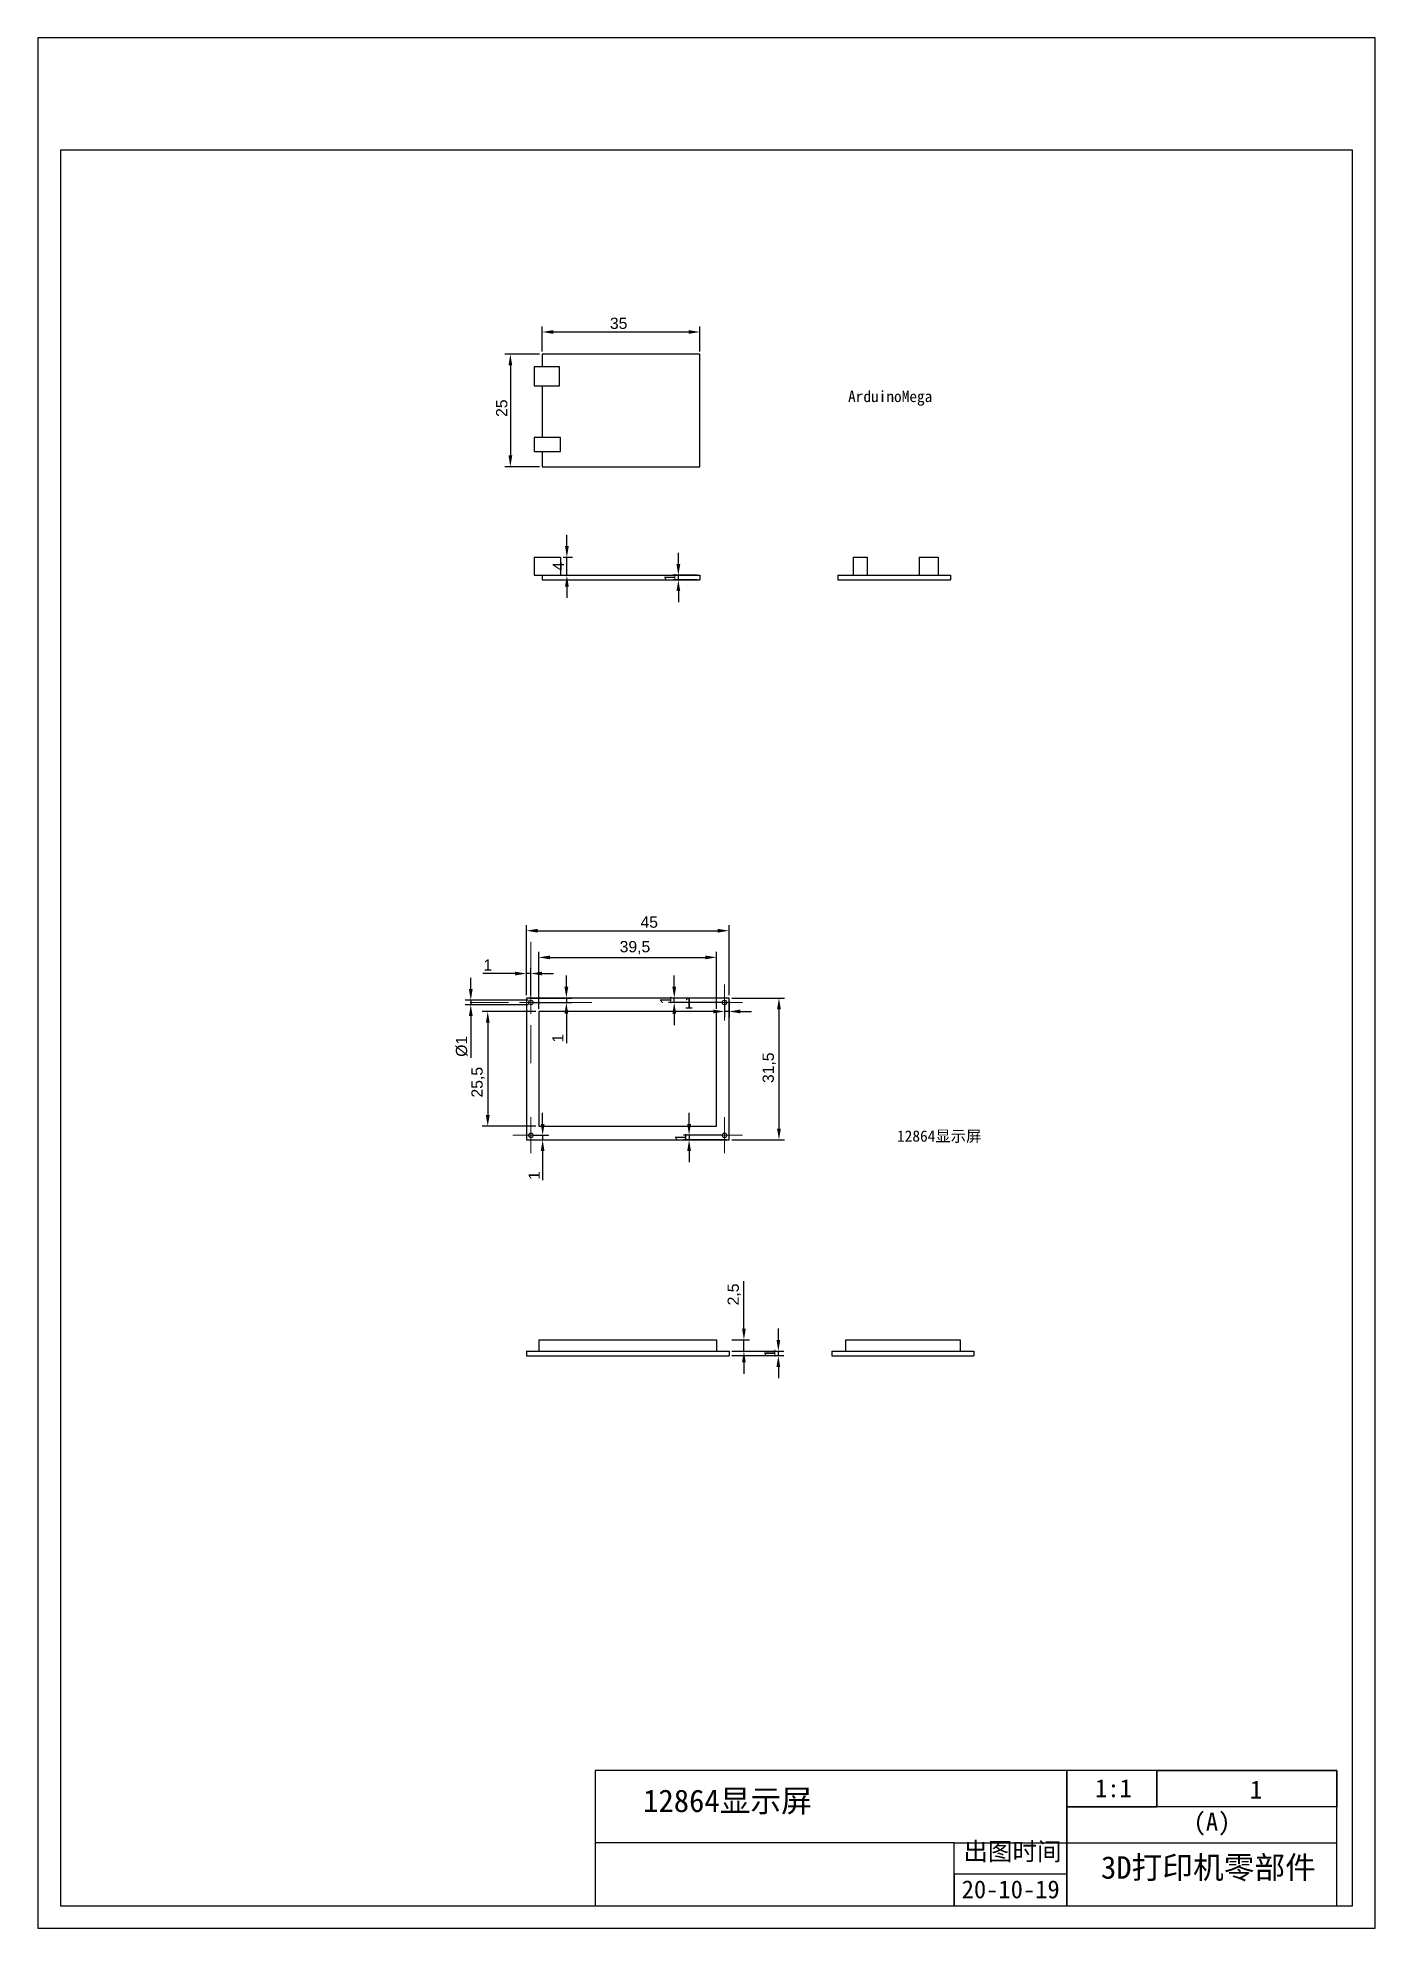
# Model space of a CAD drawing. Header units: millimetres. Extents: x -9 to 2385, y -1365 to 512.
# Drawn here: x 2087.4 to 2384.4, y -387.4 to 32.6 of the extents above; entities that cross this region are included whole.
import ezdxf

# ---------------------------------------------------------------- set-up
doc = ezdxf.new("R2010")
doc.units = ezdxf.units.MM
doc.styles.get("Standard").update_dxf_attribs({"font": 'arial.ttf'})
doc.dimstyles.new('ISO-25', dxfattribs={"dimtxt": 2.5, "dimasz": 2.5, "dimexe": 1.25, "dimexo": 0.625, "dimtad": 1, "dimtxsty": 'Standard', "dimcen": 2.5, "dimclrd": 1, "dimclre": 1, "dimclrt": 1, "dimadec": 0, "dimazin": 0, "dimtfac": 1, "dimtmove": 0, "dimatfit": 3, "dimfxl": 1, "dimtfillclr": 1, "dimarcsym": 0})

msp = doc.modelspace()

# ---------------------------------------------------------------- texts
at = {"char_height": 2.5, "attachment_point": 1}
for s, insert in [('{\\fSimSun|b0|i0|c134|p2;ArduinoMega}', (2267.3196, -45.8489)), ('{\\fSimSun|b0|i0|c134|p2;12864显示屏}', (2278.2008, -210.1768))]:
    msp.add_mtext_dynamic_manual_height_columns(s, width=39.865692, gutter_width=12.5, heights=[0], dxfattribs=dict(at, insert=insert))
at = {"attachment_point": 1}
for s, insert, char_height in [('{\\fSimSun|b0|i0|c134|p2;12864显示屏}', (2221.8073, -356.6121, 620.1756), 5), ('{\\fSimSun|b0|i0|c134|p2;1}', (2356.554, -354.6261, 420), 4), ('{\\fSimSun|b0|i0|c134|p2;(A)}', (2344.0551, -361.7573, 420), 4), ('{\\fSimSun|b0|i0|c134|p2;出图时间}', (2292.9176, -368.3665, 1260), 4), ('{\\fSimSun|b0|i0|c0|p2;3D\\fSimSun|b0|i0|c134|p2;打印机零部件}', (2323.4885, -371.4252), 5), ('{\\fSimSun|b0|i0|c134|p2;20-10-19}', (2292.5447, -376.7868), 4)]:
    msp.add_mtext(s, dxfattribs=dict(at, insert=insert, char_height=char_height))
at = {"insert": (2322.1729, -354.3254, 420), "char_height": 4, "width": 9.189944, "attachment_point": 1}
msp.add_mtext('{\\fSimSun|b0|i0|c134|p2;1:1}', dxfattribs=at)

# ---------------------------------------------------------------- blocks, each defined once
blk = doc.blocks.new('*D205')
at = {"color": 1, "linetype": 'Continuous', "lineweight": -2, "transparency": 16777216}
for p, q in [((2229.63, -84.34), (2229.63, -81.84)), ((2233.78, -86.84), (2228.38, -86.84)), ((2233.78, -87.84), (2228.38, -87.84)), ((2229.63, -87.84), (2229.63, -86.84)), ((2229.63, -90.34), (2229.63, -92.84))]:
    blk.add_line(p, q, dxfattribs=at)
at = {"color": 1, "linetype": 'Continuous', "transparency": 16777216}
for points in [[(2229.21, -84.34), (2230.05, -84.34), (2229.63, -86.84)], [(2229.21, -90.34), (2230.05, -90.34), (2229.63, -87.84)]]:
    blk.add_solid(points, dxfattribs=at)
at = {"layer": 'Defpoints', "color": 0, "linetype": 'Continuous', "transparency": 16777216}
for p in [(2229.63, -86.84), (2234.4, -86.84), (2234.4, -87.84)]:
    blk.add_point(p, dxfattribs=at)
at = {"color": 1, "linetype": 'Continuous', "lineweight": 18, "transparency": 16777216, "insert": (2226.49, -87.34), "char_height": 2.5, "attachment_point": 2, "rotation": 90}
blk.add_mtext('1', dxfattribs=at)
blk = doc.blocks.new('*D206')
at = {"color": 1, "linetype": 'Continuous', "lineweight": -2, "transparency": 16777216}
for p, q in [((2204.88, -80.34), (2204.88, -77.84)), ((2204.08, -82.84), (2206.13, -82.84)), ((2204.88, -86.84), (2204.88, -82.84)), ((2204.08, -86.84), (2206.13, -86.84)), ((2204.88, -89.34), (2204.88, -91.84))]:
    blk.add_line(p, q, dxfattribs=at)
at = {"color": 1, "linetype": 'Continuous', "transparency": 16777216}
for points in [[(2204.46, -80.34), (2205.29, -80.34), (2204.88, -82.84)], [(2204.46, -89.34), (2205.29, -89.34), (2204.88, -86.84)]]:
    blk.add_solid(points, dxfattribs=at)
at = {"layer": 'Defpoints', "color": 0, "linetype": 'Continuous', "transparency": 16777216}
for p in [(2203.46, -82.84), (2204.88, -82.84), (2203.46, -86.84)]:
    blk.add_point(p, dxfattribs=at)
at = {"color": 1, "linetype": 'Continuous', "lineweight": 18, "transparency": 16777216, "insert": (2201.75, -84.84), "char_height": 2.5, "attachment_point": 2, "rotation": 90}
blk.add_mtext('4', dxfattribs=at)
blk = doc.blocks.new('*D203')
at = {"color": 1, "linetype": 'Continuous', "lineweight": -2, "transparency": 16777216}
for p, q in [((2199.4, -37.1), (2199.4, -31.53)), ((2201.9, -32.78), (2231.9, -32.78)), ((2234.4, -37.1), (2234.4, -31.53))]:
    blk.add_line(p, q, dxfattribs=at)
at = {"color": 1, "linetype": 'Continuous', "transparency": 16777216}
for points in [[(2201.9, -32.36), (2201.9, -33.2), (2199.4, -32.78)], [(2231.9, -32.36), (2231.9, -33.2), (2234.4, -32.78)]]:
    blk.add_solid(points, dxfattribs=at)
at = {"layer": 'Defpoints', "color": 0, "linetype": 'Continuous', "transparency": 16777216}
for p in [(2234.4, -32.78), (2199.4, -37.72), (2234.4, -37.72)]:
    blk.add_point(p, dxfattribs=at)
at = {"color": 1, "linetype": 'Continuous', "lineweight": 18, "transparency": 16777216, "insert": (2216.37, -29.6), "char_height": 2.5, "attachment_point": 2}
blk.add_mtext('35', dxfattribs=at)
blk = doc.blocks.new('*D204')
at = {"color": 1, "linetype": 'Continuous', "lineweight": -2, "transparency": 16777216}
for p, q in [((2198.78, -37.72), (2191.07, -37.72)), ((2192.32, -40.22), (2192.32, -60.22)), ((2198.78, -62.72), (2191.07, -62.72))]:
    blk.add_line(p, q, dxfattribs=at)
at = {"color": 1, "linetype": 'Continuous', "transparency": 16777216}
for points in [[(2191.91, -40.22), (2192.74, -40.22), (2192.32, -37.72)], [(2191.91, -60.22), (2192.74, -60.22), (2192.32, -62.72)]]:
    blk.add_solid(points, dxfattribs=at)
at = {"layer": 'Defpoints', "color": 0, "linetype": 'Continuous', "transparency": 16777216}
for p in [(2199.4, -37.72), (2192.32, -62.72), (2199.4, -62.72)]:
    blk.add_point(p, dxfattribs=at)
at = {"color": 1, "linetype": 'Continuous', "lineweight": 18, "transparency": 16777216, "insert": (2189.14, -49.71), "char_height": 2.5, "attachment_point": 2, "rotation": 90}
blk.add_mtext('25', dxfattribs=at)
blk = doc.blocks.new('*D207')
at = {"color": 1, "linetype": 'Continuous', "lineweight": -2, "transparency": 16777216}
for p, q in [((2251.84, -256.72), (2251.84, -254.22)), ((2241.51, -259.22), (2253.09, -259.22)), ((2241.51, -260.22), (2253.09, -260.22)), ((2251.84, -260.22), (2251.84, -259.22)), ((2251.84, -262.72), (2251.84, -265.22))]:
    blk.add_line(p, q, dxfattribs=at)
at = {"color": 1, "linetype": 'Continuous', "transparency": 16777216}
for points in [[(2251.42, -256.72), (2252.25, -256.72), (2251.84, -259.22)], [(2251.42, -262.72), (2252.25, -262.72), (2251.84, -260.22)]]:
    blk.add_solid(points, dxfattribs=at)
at = {"layer": 'Defpoints', "color": 0, "linetype": 'Continuous', "transparency": 16777216}
for p in [(2240.88, -259.22), (2240.88, -260.22), (2251.84, -259.22)]:
    blk.add_point(p, dxfattribs=at)
at = {"color": 1, "linetype": 'Continuous', "lineweight": 18, "transparency": 16777216, "insert": (2248.7, -259.72), "char_height": 2.5, "attachment_point": 2, "rotation": 90}
blk.add_mtext('1', dxfattribs=at)
blk = doc.blocks.new('*D208')
at = {"color": 1, "linetype": 'Continuous', "lineweight": -2, "transparency": 16777216}
for p, q in [((2244.19, -254.22), (2244.19, -243.69)), ((2241.51, -256.72), (2245.44, -256.72)), ((2241.51, -259.22), (2245.44, -259.22)), ((2244.19, -259.22), (2244.19, -256.72)), ((2244.19, -261.72), (2244.19, -264.22))]:
    blk.add_line(p, q, dxfattribs=at)
at = {"color": 1, "linetype": 'Continuous', "transparency": 16777216}
for points in [[(2243.77, -254.22), (2244.6, -254.22), (2244.19, -256.72)], [(2243.77, -261.72), (2244.6, -261.72), (2244.19, -259.22)]]:
    blk.add_solid(points, dxfattribs=at)
at = {"layer": 'Defpoints', "color": 0, "linetype": 'Continuous', "transparency": 16777216}
for p in [(2240.88, -256.72), (2240.88, -259.22), (2244.19, -256.72)]:
    blk.add_point(p, dxfattribs=at)
at = {"color": 1, "linetype": 'Continuous', "lineweight": 18, "transparency": 16777216, "insert": (2240.56, -246.62), "char_height": 2.5, "attachment_point": 2, "rotation": 90}
blk.add_mtext('2,5', dxfattribs=at)
blk = doc.blocks.new('*D209')
at = {"color": 1, "linetype": 'Continuous', "lineweight": -2, "transparency": 16777216}
for p, q in [((2241.51, -180.76), (2253.22, -180.76)), ((2251.97, -183.26), (2251.97, -209.76)), ((2241.51, -212.26), (2253.22, -212.26))]:
    blk.add_line(p, q, dxfattribs=at)
at = {"color": 1, "linetype": 'Continuous', "transparency": 16777216}
for points in [[(2251.55, -183.26), (2252.39, -183.26), (2251.97, -180.76)], [(2251.55, -209.76), (2252.39, -209.76), (2251.97, -212.26)]]:
    blk.add_solid(points, dxfattribs=at)
at = {"layer": 'Defpoints', "color": 0, "linetype": 'Continuous', "transparency": 16777216}
for p in [(2240.88, -180.76), (2240.88, -212.26), (2251.97, -212.26)]:
    blk.add_point(p, dxfattribs=at)
at = {"color": 1, "linetype": 'Continuous', "lineweight": 18, "transparency": 16777216, "insert": (2248.34, -196.26), "char_height": 2.5, "attachment_point": 2, "rotation": 90}
blk.add_mtext('31,5', dxfattribs=at)
blk = doc.blocks.new('*D210')
at = {"color": 1, "linetype": 'Continuous', "lineweight": -2, "transparency": 16777216}
for p, q in [((2195.88, -180.14), (2195.88, -164.56)), ((2198.38, -165.81), (2238.38, -165.81)), ((2240.88, -180.14), (2240.88, -164.56))]:
    blk.add_line(p, q, dxfattribs=at)
at = {"color": 1, "linetype": 'Continuous', "transparency": 16777216}
for points in [[(2198.38, -165.39), (2198.38, -166.22), (2195.88, -165.81)], [(2238.38, -165.39), (2238.38, -166.22), (2240.88, -165.81)]]:
    blk.add_solid(points, dxfattribs=at)
at = {"layer": 'Defpoints', "color": 0, "linetype": 'Continuous', "transparency": 16777216}
for p in [(2240.88, -165.81), (2195.88, -180.76), (2240.88, -180.76)]:
    blk.add_point(p, dxfattribs=at)
at = {"color": 1, "linetype": 'Continuous', "lineweight": 18, "transparency": 16777216, "insert": (2223.16, -162.64), "char_height": 2.5, "attachment_point": 2}
blk.add_mtext('45', dxfattribs=at)
blk = doc.blocks.new('*D211')
at = {"color": 1, "linetype": 'Continuous', "lineweight": -2, "transparency": 16777216}
for p, q in [((2198.63, -183.14), (2198.63, -170.48)), ((2201.13, -171.73), (2235.63, -171.73)), ((2238.13, -183.14), (2238.13, -170.48))]:
    blk.add_line(p, q, dxfattribs=at)
at = {"color": 1, "linetype": 'Continuous', "transparency": 16777216}
for points in [[(2201.13, -171.31), (2201.13, -172.15), (2198.63, -171.73)], [(2235.63, -171.31), (2235.63, -172.15), (2238.13, -171.73)]]:
    blk.add_solid(points, dxfattribs=at)
at = {"layer": 'Defpoints', "color": 0, "linetype": 'Continuous', "transparency": 16777216}
for p in [(2238.13, -171.73), (2198.63, -183.76), (2238.13, -183.76)]:
    blk.add_point(p, dxfattribs=at)
at = {"color": 1, "linetype": 'Continuous', "lineweight": 18, "transparency": 16777216, "insert": (2219.99, -168.1), "char_height": 2.5, "attachment_point": 2}
blk.add_mtext('39,5', dxfattribs=at)
blk = doc.blocks.new('*D212')
at = {"color": 1, "linetype": 'Continuous', "lineweight": -2, "transparency": 16777216}
for p, q in [((2198.01, -183.76), (2186.05, -183.76)), ((2187.3, -186.26), (2187.3, -206.76)), ((2198.01, -209.26), (2186.05, -209.26))]:
    blk.add_line(p, q, dxfattribs=at)
at = {"color": 1, "linetype": 'Continuous', "transparency": 16777216}
for points in [[(2186.88, -186.26), (2187.72, -186.26), (2187.3, -183.76)], [(2186.88, -206.76), (2187.72, -206.76), (2187.3, -209.26)]]:
    blk.add_solid(points, dxfattribs=at)
at = {"layer": 'Defpoints', "color": 0, "linetype": 'Continuous', "transparency": 16777216}
for p in [(2198.63, -183.76), (2187.3, -209.26), (2198.63, -209.26)]:
    blk.add_point(p, dxfattribs=at)
at = {"color": 1, "linetype": 'Continuous', "lineweight": 18, "transparency": 16777216, "insert": (2183.67, -199.47), "char_height": 2.5, "attachment_point": 2, "rotation": 90}
blk.add_mtext('25,5', dxfattribs=at)
blk = doc.blocks.new('*D213')
at = {"color": 1, "linetype": 'Continuous', "lineweight": -2, "transparency": 16777216}
for p, q in [((2183.53, -178.76), (2183.53, -176.26)), ((2196.26, -181.26), (2182.28, -181.26)), ((2196.26, -182.26), (2182.28, -182.26)), ((2183.53, -181.26), (2183.53, -182.26)), ((2183.53, -184.76), (2183.53, -194.05))]:
    blk.add_line(p, q, dxfattribs=at)
at = {"color": 1, "linetype": 'Continuous', "transparency": 16777216}
for points in [[(2183.12, -178.76), (2183.95, -178.76), (2183.53, -181.26)], [(2183.12, -184.76), (2183.95, -184.76), (2183.53, -182.26)]]:
    blk.add_solid(points, dxfattribs=at)
at = {"layer": 'Defpoints', "color": 0, "linetype": 'Continuous', "transparency": 16777216}
for p in [(2183.53, -181.26), (2196.88, -181.26), (2196.88, -182.26)]:
    blk.add_point(p, dxfattribs=at)
at = {"color": 1, "linetype": 'Continuous', "lineweight": 18, "transparency": 16777216, "insert": (2180.22, -191.49), "char_height": 2.5, "attachment_point": 2, "rotation": 90}
blk.add_mtext('%%c1', dxfattribs=at)
blk = doc.blocks.new('*D214')
at = {"color": 1, "linetype": 'Continuous', "lineweight": -2, "transparency": 16777216}
for p, q in [((2193.38, -175.32), (2186.21, -175.32)), ((2195.88, -180.14), (2195.88, -174.07)), ((2196.88, -175.32), (2195.88, -175.32)), ((2196.88, -180.14), (2196.88, -174.07)), ((2199.38, -175.32), (2201.88, -175.32))]:
    blk.add_line(p, q, dxfattribs=at)
at = {"color": 1, "linetype": 'Continuous', "transparency": 16777216}
for points in [[(2193.38, -174.91), (2193.38, -175.74), (2195.88, -175.32)], [(2199.38, -174.91), (2199.38, -175.74), (2196.88, -175.32)]]:
    blk.add_solid(points, dxfattribs=at)
at = {"layer": 'Defpoints', "color": 0, "linetype": 'Continuous', "transparency": 16777216}
for p in [(2195.88, -175.32), (2195.88, -180.76), (2196.88, -180.76)]:
    blk.add_point(p, dxfattribs=at)
at = {"color": 1, "linetype": 'Continuous', "lineweight": 18, "transparency": 16777216, "insert": (2187.3, -172.19), "char_height": 2.5, "attachment_point": 2}
blk.add_mtext('1', dxfattribs=at)
blk = doc.blocks.new('*D215')
at = {"color": 1, "linetype": 'Continuous', "lineweight": -2, "transparency": 16777216}
for p, q in [((2204.76, -178.26), (2204.76, -175.76)), ((2196.51, -180.76), (2206.01, -180.76)), ((2197.51, -181.76), (2206.01, -181.76)), ((2204.76, -180.76), (2204.76, -181.76)), ((2204.76, -184.26), (2204.76, -190.76))]:
    blk.add_line(p, q, dxfattribs=at)
at = {"color": 1, "linetype": 'Continuous', "transparency": 16777216}
for points in [[(2204.34, -178.26), (2205.18, -178.26), (2204.76, -180.76)], [(2204.34, -184.26), (2205.18, -184.26), (2204.76, -181.76)]]:
    blk.add_solid(points, dxfattribs=at)
at = {"layer": 'Defpoints', "color": 0, "linetype": 'Continuous', "transparency": 16777216}
for p in [(2195.88, -180.76), (2196.88, -181.76), (2204.76, -180.76)]:
    blk.add_point(p, dxfattribs=at)
at = {"color": 1, "linetype": 'Continuous', "lineweight": 18, "transparency": 16777216, "insert": (2201.62, -189.68), "char_height": 2.5, "attachment_point": 2, "rotation": 90}
blk.add_mtext('1', dxfattribs=at)
blk = doc.blocks.new('*D216')
at = {"color": 1, "linetype": 'Continuous', "lineweight": -2, "transparency": 16777216}
for p, q in [((2237.38, -183.75), (2230.88, -183.75)), ((2239.88, -181.39), (2239.88, -185)), ((2240.88, -183.75), (2239.88, -183.75)), ((2240.88, -181.39), (2240.88, -185)), ((2243.38, -183.75), (2245.88, -183.75))]:
    blk.add_line(p, q, dxfattribs=at)
at = {"color": 1, "linetype": 'Continuous', "transparency": 16777216}
for points in [[(2237.38, -183.33), (2237.38, -184.16), (2239.88, -183.75)], [(2243.38, -183.33), (2243.38, -184.16), (2240.88, -183.75)]]:
    blk.add_solid(points, dxfattribs=at)
at = {"layer": 'Defpoints', "color": 0, "linetype": 'Continuous', "transparency": 16777216}
for p in [(2239.88, -180.76), (2240.88, -180.76), (2240.88, -183.75)]:
    blk.add_point(p, dxfattribs=at)
at = {"color": 1, "linetype": 'Continuous', "lineweight": 18, "transparency": 16777216, "insert": (2231.97, -180.61), "char_height": 2.5, "attachment_point": 2}
blk.add_mtext('1', dxfattribs=at)
blk = doc.blocks.new('*D217')
at = {"color": 1, "linetype": 'Continuous', "lineweight": -2, "transparency": 16777216}
for p, q in [((2228.72, -178.26), (2228.72, -175.76)), ((2240.26, -180.76), (2227.47, -180.76)), ((2239.26, -181.76), (2227.47, -181.76)), ((2228.72, -181.76), (2228.72, -180.76)), ((2228.72, -184.26), (2228.72, -186.76))]:
    blk.add_line(p, q, dxfattribs=at)
at = {"color": 1, "linetype": 'Continuous', "transparency": 16777216}
for points in [[(2228.3, -178.26), (2229.14, -178.26), (2228.72, -180.76)], [(2228.3, -184.26), (2229.14, -184.26), (2228.72, -181.76)]]:
    blk.add_solid(points, dxfattribs=at)
at = {"layer": 'Defpoints', "color": 0, "linetype": 'Continuous', "transparency": 16777216}
for p in [(2228.72, -180.76), (2239.88, -181.76), (2240.88, -180.76)]:
    blk.add_point(p, dxfattribs=at)
at = {"color": 1, "linetype": 'Continuous', "lineweight": 18, "transparency": 16777216, "insert": (2225.59, -181.26), "char_height": 2.5, "attachment_point": 2, "rotation": 90}
blk.add_mtext('1', dxfattribs=at)
blk = doc.blocks.new('*D218')
at = {"color": 1, "linetype": 'Continuous', "lineweight": -2, "transparency": 16777216}
for p, q in [((2232.01, -208.76), (2232.01, -206.26)), ((2239.26, -211.26), (2230.76, -211.26)), ((2240.26, -212.26), (2230.76, -212.26)), ((2232.01, -211.26), (2232.01, -212.26)), ((2232.01, -214.76), (2232.01, -217.26))]:
    blk.add_line(p, q, dxfattribs=at)
at = {"color": 1, "linetype": 'Continuous', "transparency": 16777216}
for points in [[(2231.6, -208.76), (2232.43, -208.76), (2232.01, -211.26)], [(2231.6, -214.76), (2232.43, -214.76), (2232.01, -212.26)]]:
    blk.add_solid(points, dxfattribs=at)
at = {"layer": 'Defpoints', "color": 0, "linetype": 'Continuous', "transparency": 16777216}
for p in [(2232.01, -212.26), (2239.88, -211.26), (2240.88, -212.26)]:
    blk.add_point(p, dxfattribs=at)
at = {"color": 1, "linetype": 'Continuous', "lineweight": 18, "transparency": 16777216, "insert": (2228.88, -211.76), "char_height": 2.5, "attachment_point": 2, "rotation": 90}
blk.add_mtext('1', dxfattribs=at)
blk = doc.blocks.new('*D219')
at = {"color": 1, "linetype": 'Continuous', "lineweight": -2, "transparency": 16777216}
for p, q in [((2199.49, -208.76), (2199.49, -206.26)), ((2196.51, -212.26), (2200.74, -212.26)), ((2197.51, -211.26), (2200.74, -211.26)), ((2199.49, -211.26), (2199.49, -212.26)), ((2199.49, -214.76), (2199.49, -221.26))]:
    blk.add_line(p, q, dxfattribs=at)
at = {"color": 1, "linetype": 'Continuous', "transparency": 16777216}
for points in [[(2199.08, -208.76), (2199.91, -208.76), (2199.49, -211.26)], [(2199.08, -214.76), (2199.91, -214.76), (2199.49, -212.26)]]:
    blk.add_solid(points, dxfattribs=at)
at = {"layer": 'Defpoints', "color": 0, "linetype": 'Continuous', "transparency": 16777216}
for p in [(2195.88, -212.26), (2196.88, -211.26), (2199.49, -212.26)]:
    blk.add_point(p, dxfattribs=at)
at = {"color": 1, "linetype": 'Continuous', "lineweight": 18, "transparency": 16777216, "insert": (2196.36, -220.18), "char_height": 2.5, "attachment_point": 2, "rotation": 90}
blk.add_mtext('1', dxfattribs=at)
blk = doc.blocks.new('SW_CENTERMARKSYMBOL_0')
at = {"color": 0, "linetype": 'Continuous', "lineweight": 0}
for p, q in [((0, 5), (0, 13.5)), ((-5, 0), (-13.5, 0)), ((0, 0), (-2.5, 0)), ((0, 0), (0, 2.5)), ((0, 0), (0, -2.5)), ((0, 0), (2.5, 0)), ((5, 0), (13.5, 0)), ((0, -5), (0, -13.5))]:
    blk.add_line(p, q, dxfattribs=at)
blk = doc.blocks.new('SW_CENTERMARKSYMBOL_1')
at = {"color": 0, "linetype": 'Continuous', "lineweight": 0}
for p, q in [((-2.5, 0), (-4, 0)), ((0, 0), (-2.5, 0)), ((0, 2.5), (0, 4)), ((0, 0), (0, 2.5)), ((0, 0), (0, -2.5)), ((0, 0), (2.5, 0)), ((2.5, 0), (4, 0)), ((0, -2.5), (0, -4))]:
    blk.add_line(p, q, dxfattribs=at)
blk = doc.blocks.new('SW_CENTERMARKSYMBOL_2')
at = {"color": 0, "linetype": 'Continuous', "lineweight": 0}
for p, q in [((-2.5, 0), (-4, 0)), ((0, 0), (-2.5, 0)), ((0, 2.5), (0, 4)), ((0, 0), (0, 2.5)), ((0, 0), (0, -2.5)), ((0, 0), (2.5, 0)), ((2.5, 0), (4, 0)), ((0, -2.5), (0, -4))]:
    blk.add_line(p, q, dxfattribs=at)
blk = doc.blocks.new('SW_CENTERMARKSYMBOL_3')
at = {"color": 0, "linetype": 'Continuous', "lineweight": 0}
for p, q in [((-2.5, 0), (-4, 0)), ((0, 0), (-2.5, 0)), ((0, 2.5), (0, 4)), ((0, 0), (0, 2.5)), ((0, 0), (0, -2.5)), ((0, 0), (2.5, 0)), ((2.5, 0), (4, 0)), ((0, -2.5), (0, -4))]:
    blk.add_line(p, q, dxfattribs=at)

# ---------------------------------------------------------------- dimensions: what is measured, and where the dimension line sits
at = {"color": 7, "linetype": 'Continuous', "lineweight": 18}
for base, p1, p2, picture, middle in [((2234.4003, -32.7784), (2199.4003, -37.723), (2234.4003, -37.723), '*D203', (2216.3671, -32.7784)), ((2240.8821, -165.8055), (2195.8821, -180.7618), (2240.8821, -180.7618), '*D210', (2223.1582, -165.8055)), ((2195.8821, -175.3239), (2196.8821, -180.7618), (2195.8821, -180.7618), '*D214', (2187.2995, -175.3239)), ((2238.1321, -171.7283), (2198.6321, -183.7618), (2238.1321, -183.7618), '*D211', (2219.9872, -171.7283)), ((2240.8821, -183.7473), (2239.8821, -180.7618), (2240.8821, -180.7618), '*D216', (2231.9656, -183.7473))]:
    dim = msp.add_linear_dim(base=base, p1=p1, p2=p2, dimstyle='ISO-25', dxfattribs=at)
    dim.commit()
    dim.dimension.update_dxf_attribs({"geometry": picture, "text_midpoint": middle, "dimtype": 160})
for base, p1, p2, picture, middle in [((2192.3227, -62.723), (2199.4003, -37.723), (2199.4003, -62.723), '*D204', (2192.3227, -49.7093)), ((2204.8755, -82.8405), (2203.4569, -86.8405), (2203.4569, -82.8405), '*D206', (2204.8755, -84.8405)), ((2229.6302, -86.8405), (2234.4003, -87.8405), (2234.4003, -86.8405), '*D205', (2229.6302, -87.3405)), ((2204.7595, -180.7618), (2196.8821, -181.7618), (2195.8821, -180.7618), '*D215', (2204.7595, -189.6783)), ((2228.7214, -180.7618), (2239.8821, -181.7618), (2240.8821, -180.7618), '*D217', (2228.7214, -181.2618)), ((2187.2995, -209.2618), (2198.6321, -183.7618), (2198.6321, -209.2618), '*D212', (2187.2995, -199.4741)), ((2251.9708, -212.2618), (2240.8821, -180.7618), (2240.8821, -212.2618), '*D209', (2251.9708, -196.2578)), ((2199.4927, -212.2618), (2196.8821, -211.2618), (2195.8821, -212.2618), '*D219', (2199.4927, -220.1783)), ((2232.0143, -212.2618), (2239.8821, -211.2618), (2240.8821, -212.2618), '*D218', (2232.0143, -211.7618)), ((2244.1858, -256.7245), (2240.8821, -259.2245), (2240.8821, -256.7245), '*D208', (2244.1858, -246.6205)), ((2251.8376, -259.2245), (2240.8821, -260.2245), (2240.8821, -259.2245), '*D207', (2251.8376, -259.7245))]:
    dim = msp.add_linear_dim(base=base, p1=p1, p2=p2, angle=90, dimstyle='ISO-25', dxfattribs=at)
    dim.commit()
    dim.dimension.update_dxf_attribs({"geometry": picture, "text_midpoint": middle, "dimtype": 160})
dim = msp.add_linear_dim(base=(2183.5335, -181.2618), p1=(2196.8821, -182.2618), p2=(2196.8821, -181.2618), angle=90, text='%%c<>', dimstyle='ISO-25', dxfattribs=at)
dim.commit()
dim.dimension.update_dxf_attribs({"geometry": '*D213', "text_midpoint": (2183.5335, -191.4908), "dimtype": 160})

# ---------------------------------------------------------------- linework, layer by layer
at = {"color": 7, "linetype": 'Continuous', "lineweight": 25}
for p, q in [((2234.4003, -37.723), (2199.4003, -37.723)), ((2199.4003, -37.723), (2199.4003, -40.4947)), ((2234.4003, -62.723), (2234.4003, -37.723)), ((2203.215, -40.4947), (2197.5819, -40.4947)), ((2197.5819, -40.4947), (2197.5819, -44.7109)), ((2203.215, -44.7109), (2203.215, -40.4947)), ((2197.5819, -44.7109), (2203.215, -44.7109)), ((2199.4003, -44.7109), (2199.4003, -56.219)), ((2197.5819, -56.219), (2197.5819, -59.3293)), ((2203.4569, -56.219), (2197.5819, -56.219)), ((2203.4569, -59.3293), (2203.4569, -56.219)), ((2197.5819, -59.3293), (2203.4569, -59.3293)), ((2199.4003, -59.3293), (2199.4003, -62.723)), ((2199.4003, -62.723), (2234.4003, -62.723)), ((2197.5819, -82.8405), (2197.5819, -86.8405)), ((2197.5819, -82.8405), (2203.4569, -82.8405)), ((2203.4569, -82.8405), (2203.4569, -86.8405)), ((2268.4751, -82.8405), (2268.4751, -86.8405)), ((2268.4751, -82.8405), (2271.5854, -82.8405)), ((2271.5854, -82.8405), (2271.5854, -86.8405)), ((2283.0935, -82.8405), (2283.0935, -86.8405)), ((2283.0935, -82.8405), (2287.3097, -82.8405)), ((2287.3097, -82.8405), (2287.3097, -86.8405)), ((2197.5819, -86.8405), (2199.4003, -86.8405)), ((2199.4003, -86.8405), (2199.4003, -87.8405)), ((2199.4003, -86.8405), (2234.4003, -86.8405)), ((2199.4003, -87.8405), (2234.4003, -87.8405)), ((2234.4003, -86.8405), (2234.4003, -87.8405)), ((2265.0814, -86.8405), (2265.0814, -87.8405)), ((2265.0814, -86.8405), (2290.0814, -86.8405)), ((2265.0814, -87.8405), (2290.0814, -87.8405)), ((2290.0814, -86.8405), (2290.0814, -87.8405)), ((2240.8821, -180.7618), (2195.8821, -180.7618)), ((2195.8821, -180.7618), (2195.8821, -212.2618)), ((2198.6321, -183.7618), (2198.6321, -209.2618)), ((2238.1321, -183.7618), (2198.6321, -183.7618)), ((2238.1321, -209.2618), (2238.1321, -183.7618)), ((2240.8821, -212.2618), (2240.8821, -180.7618)), ((2198.6321, -209.2618), (2238.1321, -209.2618)), ((2195.8821, -212.2618), (2240.8821, -212.2618)), ((2195.8821, -259.2245), (2240.8821, -259.2245)), ((2195.8821, -259.2245), (2195.8821, -260.2245)), ((2195.8821, -260.2245), (2240.8821, -260.2245)), ((2198.6321, -256.7245), (2238.1321, -256.7245)), ((2198.6321, -256.7245), (2198.6321, -259.2245)), ((2238.1321, -256.7245), (2238.1321, -259.2245)), ((2240.8821, -259.2245), (2240.8821, -260.2245)), ((2263.7301, -259.2245), (2263.7301, -260.2245)), ((2263.7301, -259.2245), (2295.2301, -259.2245)), ((2263.7301, -260.2245), (2295.2301, -260.2245)), ((2266.7301, -256.7245), (2266.7301, -259.2245)), ((2266.7301, -256.7245), (2292.2301, -256.7245)), ((2292.2301, -256.7245), (2292.2301, -259.2245)), ((2295.2301, -259.2245), (2295.2301, -260.2245))]:
    msp.add_line(p, q, dxfattribs=at)
for p, q in [((2211.1482, -352.4221, 420), (2211.1482, -382.4221, 420)), ((2235.8799, -352.4221, 420), (2211.1482, -352.4221, 420)), ((2335.8799, -352.4221, 420), (2235.8799, -352.4221, 420)), ((2315.8799, -382.4221, 420), (2315.8799, -352.4221, 420)), ((2315.8799, -352.4221, 420), (2315.8799, -360.4221, 420)), ((2335.8799, -360.4221, 420), (2335.8799, -352.4221, 420)), ((2335.8799, -360.4221, 420), (2335.8799, -352.4221, 420)), ((2335.8799, -352.4221, 420), (2375.8799, -352.4221, 420)), ((2375.8799, -352.4221, 420), (2335.8799, -352.4221, 420)), ((2335.8799, -352.4221, 420), (2335.8799, -360.4221, 420)), ((2375.8799, -382.4221, 420), (2375.8799, -352.4221, 420)), ((2375.8799, -352.4221, 420), (2375.8799, -360.4221, 420)), ((2315.8799, -360.4221, 420), (2335.8799, -360.4221, 420)), ((2335.8799, -360.4221, 420), (2315.8799, -360.4221, 420)), ((2315.8799, -360.4221, 420), (2315.8799, -382.4221, 420)), ((2375.8799, -360.4221, 420), (2335.8799, -360.4221, 420)), ((2290.8799, -368.4221, 420), (2211.1482, -368.4221, 420)), ((2290.8799, -382.4221, 420), (2290.8799, -368.4221, 420)), ((2290.8799, -368.4221, 420), (2315.8799, -368.4221, 420)), ((2315.8799, -382.4221, 420), (2315.8799, -368.4221, 420)), ((2315.8799, -368.4221, 420), (2375.8799, -368.4221, 420)), ((2315.8799, -375.4221, 420), (2290.8799, -375.4221, 420)), ((2290.8799, -375.4221, 420), (2290.8799, -382.4221, 420)), ((2235.8799, -382.4221, 420), (2250.8799, -382.4221, 420)), ((2250.8799, -382.4221, 420), (2290.8799, -382.4221, 420)), ((2290.8799, -382.4221, 420), (2315.8799, -382.4221, 420))]:
    msp.add_line(p, q)
for points in [[(2087.3799, 32.5779), (2087.3799, -387.4221), (2384.3799, -387.4221), (2384.3799, 32.5779)], [(2092.3799, 7.5779), (2092.3799, -382.4221), (2379.3799, -382.4221), (2379.3799, 7.5779)]]:
    msp.add_lwpolyline(points, close=True)
for centre in [(2196.8821, -181.7618), (2239.8821, -181.7618), (2196.8821, -211.2618), (2239.8821, -211.2618)]:
    msp.add_circle(centre, 0.5, dxfattribs=at)

# ---------------------------------------------------------------- block references
at = {"color": 7, "linetype": 'Continuous', "lineweight": 0}
for name, p in [('SW_CENTERMARKSYMBOL_0', (2196.8821, -181.7618)), ('SW_CENTERMARKSYMBOL_3', (2239.8821, -181.7618)), ('SW_CENTERMARKSYMBOL_1', (2196.8821, -211.2618)), ('SW_CENTERMARKSYMBOL_2', (2239.8821, -211.2618))]:
    msp.add_blockref(name, p, dxfattribs=at)

msp.set_redraw_order([(e.dxf.handle, doc.entitydb.next_handle()) for e in msp.query("TEXT MTEXT ATTDEF DIMENSION ARC_DIMENSION")])  # texts and dimensions are drawn at this point

doc.saveas('drawing.dxf')
